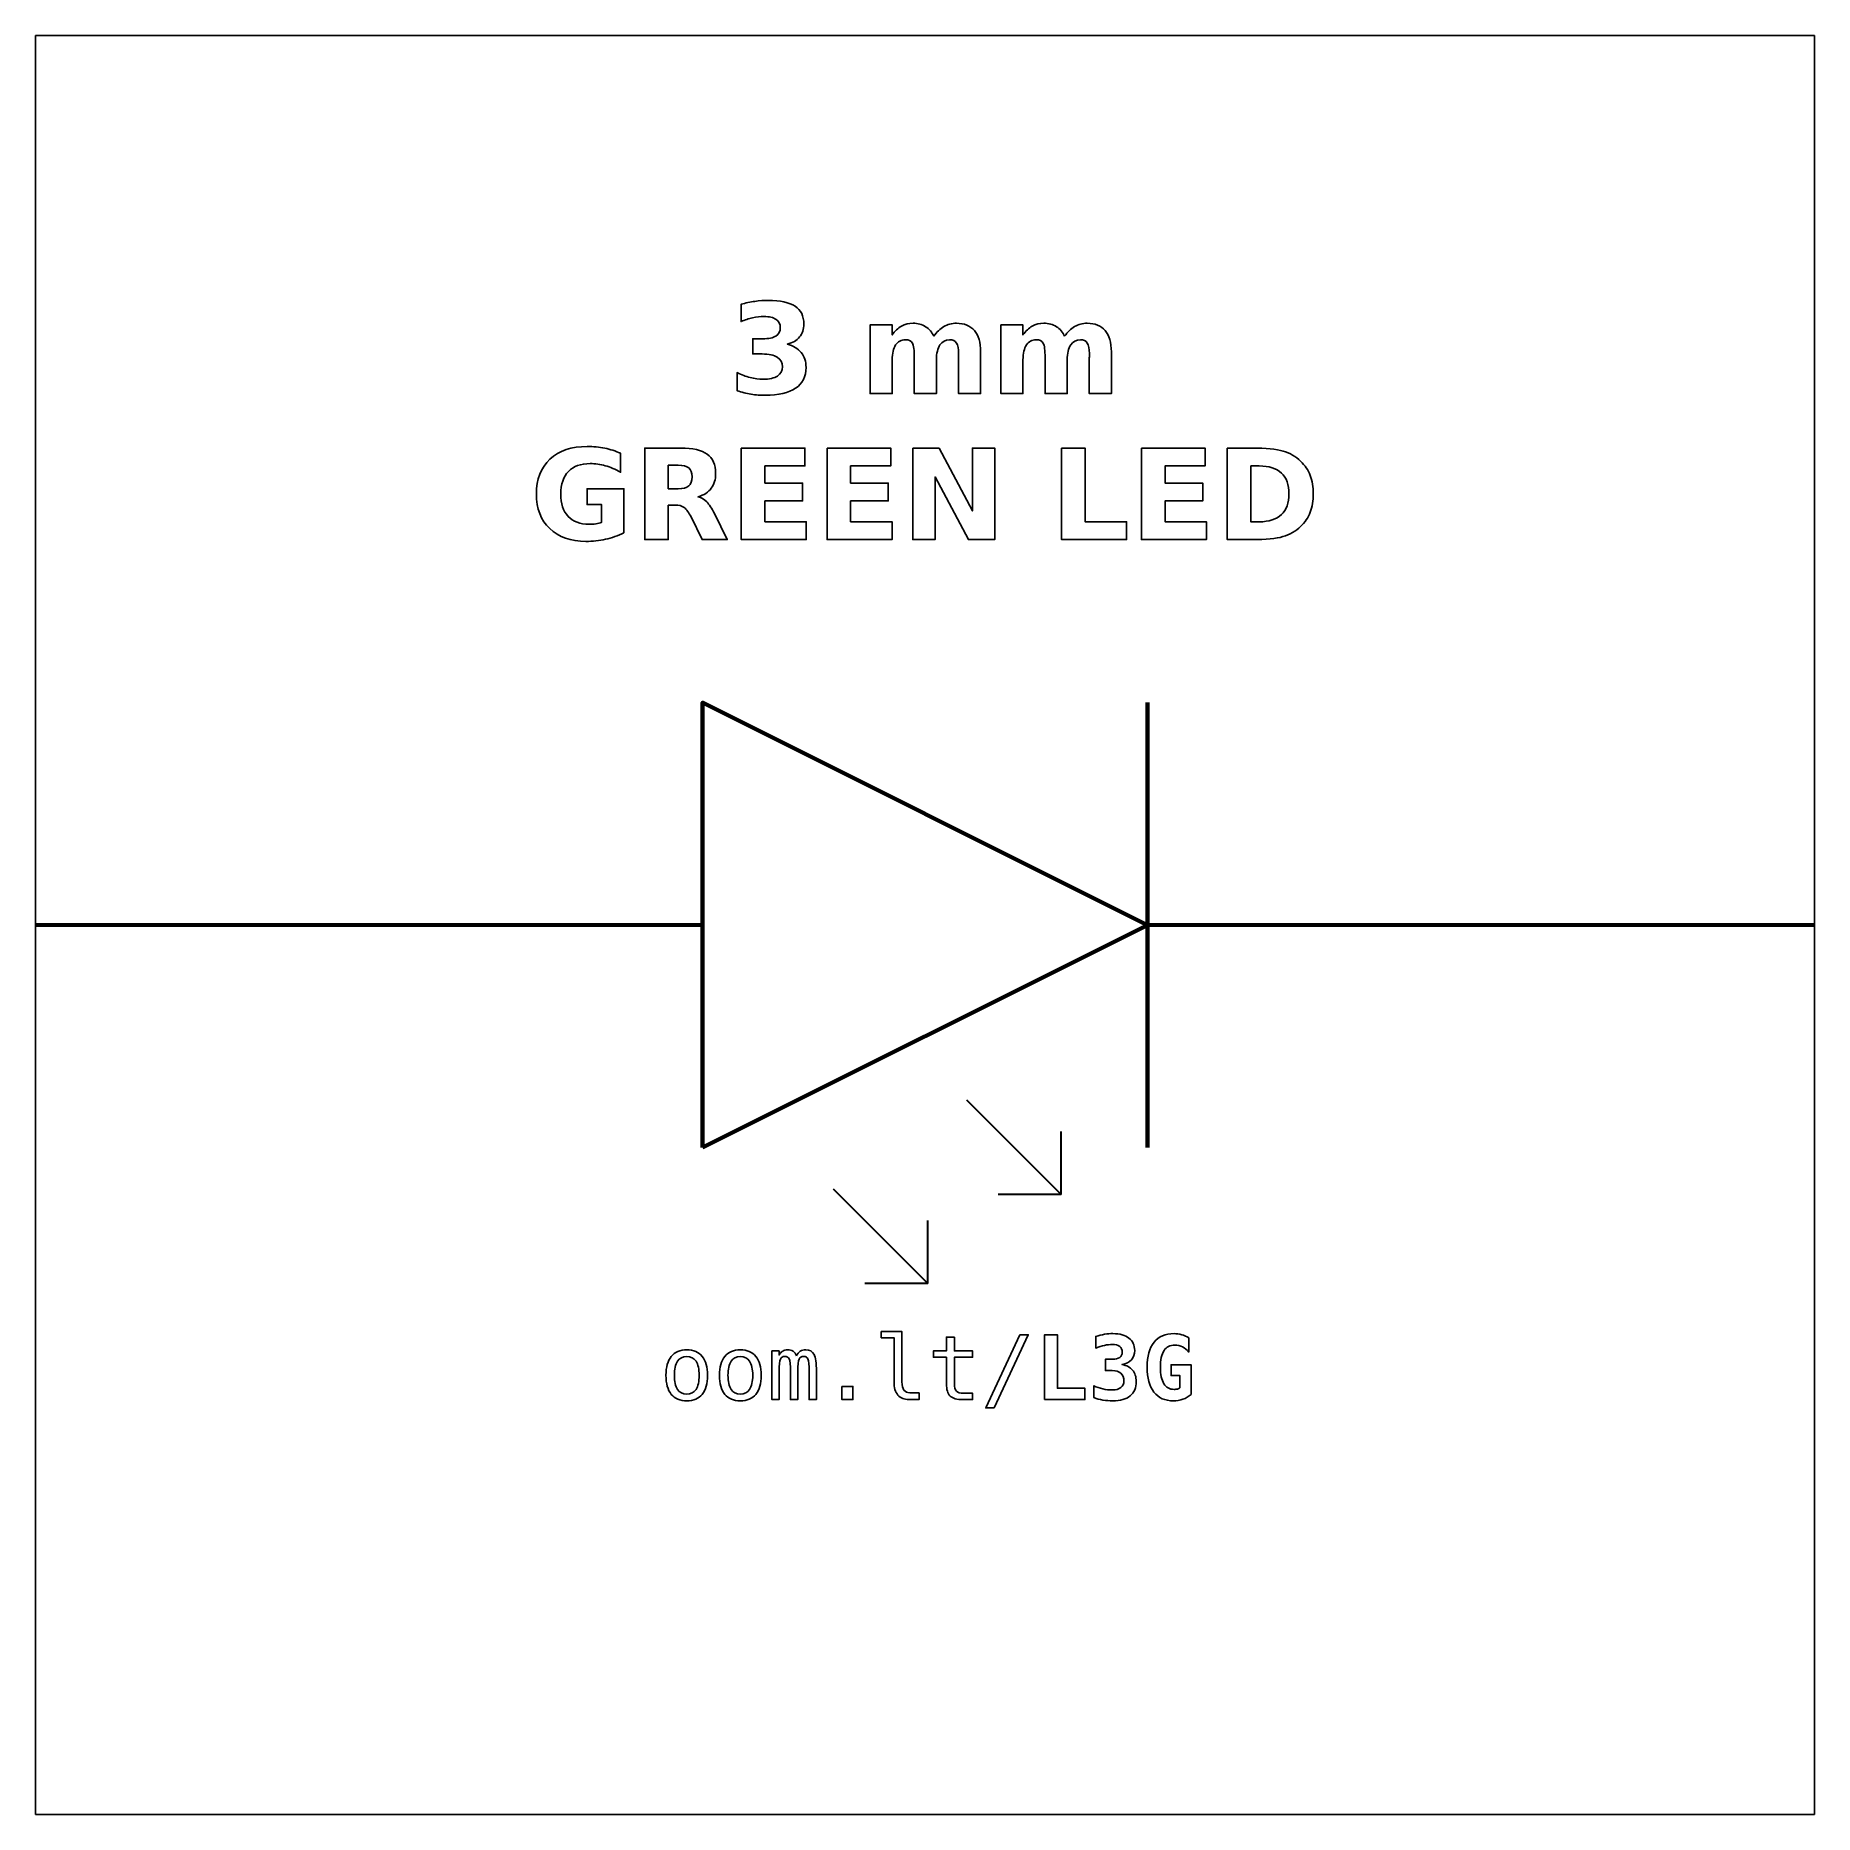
# Model space of a CAD drawing. Header units: centimetres. Extents: x -11.5 to -9.5, y -15.85 to -13.85.
import ezdxf

# ---------------------------------------------------------------- set-up
doc = ezdxf.new("R2010")
doc.units = ezdxf.units.CM
doc.header["$MEASUREMENT"] = 0
doc.layers.add('Layer 1', color=7, linetype='Continuous')

msp = doc.modelspace()

# ---------------------------------------------------------------- linework, layer by layer
at = {"layer": 'Layer 1', "color": 7}
msp.add_open_spline([(-11.5, -13.85), (-11.5, -13.85), (-9.5, -13.85), (-9.5, -13.85), (-9.5, -13.85), (-9.5, -13.85), (-9.5, -15.85), (-9.5, -15.85), (-9.5, -15.85), (-9.5, -15.85), (-11.5, -15.85), (-11.5, -15.85), (-11.5, -15.85), (-11.5, -15.85), (-11.5, -13.85), (-11.5, -13.85)], degree=3, knots=[0, 0, 0, 0, 0.25, 0.25, 0.25, 0.25, 0.5, 0.5, 0.5, 0.5, 0.75, 0.75, 0.75, 0.75, 1, 1, 1, 1], dxfattribs=at)
at = {"layer": 'Layer 1', "color": 250}
for points, knots in [([(-10.65497, -14.19698), (-10.64805, -14.19877), (-10.64276, -14.2019), (-10.63916, -14.20632), (-10.63916, -14.20632), (-10.63556, -14.21076), (-10.63375, -14.21638), (-10.63375, -14.22323), (-10.63375, -14.22323), (-10.63375, -14.23343), (-10.63766, -14.24119), (-10.64546, -14.24651), (-10.64546, -14.24651), (-10.65327, -14.2518), (-10.66466, -14.25446), (-10.67964, -14.25446), (-10.67964, -14.25446), (-10.68493, -14.25446), (-10.69022, -14.25404), (-10.69554, -14.25319), (-10.69554, -14.25319), (-10.70083, -14.25234), (-10.70607, -14.25105), (-10.71127, -14.24936), (-10.71127, -14.24936), (-10.71127, -14.24936), (-10.71127, -14.22889), (-10.71127, -14.22889), (-10.71127, -14.22889), (-10.70631, -14.23136), (-10.70139, -14.23325), (-10.6965, -14.23452), (-10.6965, -14.23452), (-10.69161, -14.23576), (-10.68679, -14.2364), (-10.68206, -14.2364), (-10.68206, -14.2364), (-10.67503, -14.2364), (-10.66964, -14.23517), (-10.6659, -14.23275), (-10.6659, -14.23275), (-10.66216, -14.23031), (-10.66028, -14.22683), (-10.66028, -14.22226), (-10.66028, -14.22226), (-10.66028, -14.21758), (-10.66221, -14.21403), (-10.66604, -14.21163), (-10.66604, -14.21163), (-10.66988, -14.20921), (-10.67554, -14.20801), (-10.68302, -14.20801), (-10.68302, -14.20801), (-10.68302, -14.20801), (-10.69363, -14.20801), (-10.69363, -14.20801), (-10.69363, -14.20801), (-10.69363, -14.20801), (-10.69363, -14.19091), (-10.69363, -14.19091), (-10.69363, -14.19091), (-10.69363, -14.19091), (-10.68248, -14.19091), (-10.68248, -14.19091), (-10.68248, -14.19091), (-10.6758, -14.19091), (-10.67086, -14.18988), (-10.6676, -14.18778), (-10.6676, -14.18778), (-10.66433, -14.18569), (-10.6627, -14.18252), (-10.6627, -14.17826), (-10.6627, -14.17826), (-10.6627, -14.17431), (-10.66428, -14.17125), (-10.66745, -14.16911), (-10.66745, -14.16911), (-10.67063, -14.16695), (-10.6751, -14.16587), (-10.68088, -14.16587), (-10.68088, -14.16587), (-10.68516, -14.16587), (-10.68947, -14.16634), (-10.69384, -14.1673), (-10.69384, -14.1673), (-10.69819, -14.16826), (-10.70252, -14.1697), (-10.70685, -14.17158), (-10.70685, -14.17158), (-10.70685, -14.17158), (-10.70685, -14.15215), (-10.70685, -14.15215), (-10.70685, -14.15215), (-10.7016, -14.15067), (-10.69643, -14.14957), (-10.69128, -14.14884), (-10.69128, -14.14884), (-10.68613, -14.14811), (-10.6811, -14.14773), (-10.67613, -14.14773), (-10.67613, -14.14773), (-10.66277, -14.14773), (-10.65276, -14.14992), (-10.64612, -14.15432), (-10.64612, -14.15432), (-10.63949, -14.15869), (-10.63618, -14.1653), (-10.63618, -14.17412), (-10.63618, -14.17412), (-10.63618, -14.18012), (-10.63775, -14.18506), (-10.64093, -14.18889), (-10.64093, -14.18889), (-10.6441, -14.19272), (-10.64878, -14.19543), (-10.65497, -14.19698)], [0, 0, 0, 0, 0.0344828, 0.0344828, 0.0344828, 0.0344828, 0.0689655, 0.0689655, 0.0689655, 0.0689655, 0.1034483, 0.1034483, 0.1034483, 0.1034483, 0.137931, 0.137931, 0.137931, 0.137931, 0.1724138, 0.1724138, 0.1724138, 0.1724138, 0.2068966, 0.2068966, 0.2068966, 0.2068966, 0.2413793, 0.2413793, 0.2413793, 0.2413793, 0.2758621, 0.2758621, 0.2758621, 0.2758621, 0.3103448, 0.3103448, 0.3103448, 0.3103448, 0.3448276, 0.3448276, 0.3448276, 0.3448276, 0.3793103, 0.3793103, 0.3793103, 0.3793103, 0.4137931, 0.4137931, 0.4137931, 0.4137931, 0.4482759, 0.4482759, 0.4482759, 0.4482759, 0.4827586, 0.4827586, 0.4827586, 0.4827586, 0.5172414, 0.5172414, 0.5172414, 0.5172414, 0.5517241, 0.5517241, 0.5517241, 0.5517241, 0.5862069, 0.5862069, 0.5862069, 0.5862069, 0.6206897, 0.6206897, 0.6206897, 0.6206897, 0.6551724, 0.6551724, 0.6551724, 0.6551724, 0.6896552, 0.6896552, 0.6896552, 0.6896552, 0.7241379, 0.7241379, 0.7241379, 0.7241379, 0.7586207, 0.7586207, 0.7586207, 0.7586207, 0.7931034, 0.7931034, 0.7931034, 0.7931034, 0.8275862, 0.8275862, 0.8275862, 0.8275862, 0.862069, 0.862069, 0.862069, 0.862069, 0.8965517, 0.8965517, 0.8965517, 0.8965517, 0.9310345, 0.9310345, 0.9310345, 0.9310345, 0.9655172, 0.9655172, 0.9655172, 0.9655172, 1, 1, 1, 1]), ([(-10.49001, -14.18811), (-10.48688, -14.18334), (-10.48319, -14.17969), (-10.47888, -14.1772), (-10.47888, -14.1772), (-10.47458, -14.17468), (-10.46988, -14.17344), (-10.46473, -14.17344), (-10.46473, -14.17344), (-10.45586, -14.17344), (-10.44911, -14.17617), (-10.44448, -14.18165), (-10.44448, -14.18165), (-10.43984, -14.1871), (-10.43751, -14.19505), (-10.43751, -14.20547), (-10.43751, -14.20547), (-10.43751, -14.20547), (-10.43751, -14.25246), (-10.43751, -14.25246), (-10.43751, -14.25246), (-10.43751, -14.25246), (-10.46233, -14.25246), (-10.46233, -14.25246), (-10.46233, -14.25246), (-10.46233, -14.25246), (-10.46233, -14.21222), (-10.46233, -14.21222), (-10.46233, -14.21222), (-10.46228, -14.21163), (-10.46226, -14.21102), (-10.46223, -14.21036), (-10.46223, -14.21036), (-10.46221, -14.20973), (-10.46219, -14.20881), (-10.46219, -14.20761), (-10.46219, -14.20761), (-10.46219, -14.20215), (-10.46298, -14.19818), (-10.46461, -14.19573), (-10.46461, -14.19573), (-10.46621, -14.19326), (-10.46879, -14.19204), (-10.47237, -14.19204), (-10.47237, -14.19204), (-10.47707, -14.19204), (-10.48067, -14.19397), (-10.48323, -14.19783), (-10.48323, -14.19783), (-10.48577, -14.20168), (-10.48709, -14.20726), (-10.48719, -14.21457), (-10.48719, -14.21457), (-10.48719, -14.21457), (-10.48719, -14.25246), (-10.48719, -14.25246), (-10.48719, -14.25246), (-10.48719, -14.25246), (-10.512, -14.25246), (-10.512, -14.25246), (-10.512, -14.25246), (-10.512, -14.25246), (-10.512, -14.21222), (-10.512, -14.21222), (-10.512, -14.21222), (-10.512, -14.20368), (-10.51273, -14.19818), (-10.51421, -14.19573), (-10.51421, -14.19573), (-10.51567, -14.19326), (-10.51828, -14.19204), (-10.52204, -14.19204), (-10.52204, -14.19204), (-10.52679, -14.19204), (-10.53044, -14.19399), (-10.533, -14.19787), (-10.533, -14.19787), (-10.53556, -14.20175), (-10.53686, -14.20728), (-10.53686, -14.2145), (-10.53686, -14.2145), (-10.53686, -14.2145), (-10.53686, -14.25246), (-10.53686, -14.25246), (-10.53686, -14.25246), (-10.53686, -14.25246), (-10.56167, -14.25246), (-10.56167, -14.25246), (-10.56167, -14.25246), (-10.56167, -14.25246), (-10.56167, -14.1753), (-10.56167, -14.1753), (-10.56167, -14.1753), (-10.56167, -14.1753), (-10.53686, -14.1753), (-10.53686, -14.1753), (-10.53686, -14.1753), (-10.53686, -14.1753), (-10.53686, -14.18661), (-10.53686, -14.18661), (-10.53686, -14.18661), (-10.53382, -14.18223), (-10.53034, -14.17897), (-10.52641, -14.17675), (-10.52641, -14.17675), (-10.52249, -14.17454), (-10.51816, -14.17344), (-10.51343, -14.17344), (-10.51343, -14.17344), (-10.50812, -14.17344), (-10.50339, -14.17473), (-10.49932, -14.1773), (-10.49932, -14.1773), (-10.49523, -14.17988), (-10.49212, -14.18348), (-10.49001, -14.18811)], [0, 0, 0, 0, 0.0344828, 0.0344828, 0.0344828, 0.0344828, 0.0689655, 0.0689655, 0.0689655, 0.0689655, 0.1034483, 0.1034483, 0.1034483, 0.1034483, 0.137931, 0.137931, 0.137931, 0.137931, 0.1724138, 0.1724138, 0.1724138, 0.1724138, 0.2068966, 0.2068966, 0.2068966, 0.2068966, 0.2413793, 0.2413793, 0.2413793, 0.2413793, 0.2758621, 0.2758621, 0.2758621, 0.2758621, 0.3103448, 0.3103448, 0.3103448, 0.3103448, 0.3448276, 0.3448276, 0.3448276, 0.3448276, 0.3793103, 0.3793103, 0.3793103, 0.3793103, 0.4137931, 0.4137931, 0.4137931, 0.4137931, 0.4482759, 0.4482759, 0.4482759, 0.4482759, 0.4827586, 0.4827586, 0.4827586, 0.4827586, 0.5172414, 0.5172414, 0.5172414, 0.5172414, 0.5517241, 0.5517241, 0.5517241, 0.5517241, 0.5862069, 0.5862069, 0.5862069, 0.5862069, 0.6206897, 0.6206897, 0.6206897, 0.6206897, 0.6551724, 0.6551724, 0.6551724, 0.6551724, 0.6896552, 0.6896552, 0.6896552, 0.6896552, 0.7241379, 0.7241379, 0.7241379, 0.7241379, 0.7586207, 0.7586207, 0.7586207, 0.7586207, 0.7931034, 0.7931034, 0.7931034, 0.7931034, 0.8275862, 0.8275862, 0.8275862, 0.8275862, 0.862069, 0.862069, 0.862069, 0.862069, 0.8965517, 0.8965517, 0.8965517, 0.8965517, 0.9310345, 0.9310345, 0.9310345, 0.9310345, 0.9655172, 0.9655172, 0.9655172, 0.9655172, 1, 1, 1, 1]), ([(-10.34297, -14.18811), (-10.33984, -14.18334), (-10.33615, -14.17969), (-10.33184, -14.1772), (-10.33184, -14.1772), (-10.32754, -14.17468), (-10.32284, -14.17344), (-10.31769, -14.17344), (-10.31769, -14.17344), (-10.30882, -14.17344), (-10.30207, -14.17617), (-10.29744, -14.18165), (-10.29744, -14.18165), (-10.2928, -14.1871), (-10.29047, -14.19505), (-10.29047, -14.20547), (-10.29047, -14.20547), (-10.29047, -14.20547), (-10.29047, -14.25246), (-10.29047, -14.25246), (-10.29047, -14.25246), (-10.29047, -14.25246), (-10.31529, -14.25246), (-10.31529, -14.25246), (-10.31529, -14.25246), (-10.31529, -14.25246), (-10.31529, -14.21222), (-10.31529, -14.21222), (-10.31529, -14.21222), (-10.31524, -14.21163), (-10.31522, -14.21102), (-10.31519, -14.21036), (-10.31519, -14.21036), (-10.31517, -14.20973), (-10.31515, -14.20881), (-10.31515, -14.20761), (-10.31515, -14.20761), (-10.31515, -14.20215), (-10.31594, -14.19818), (-10.31757, -14.19573), (-10.31757, -14.19573), (-10.31917, -14.19326), (-10.32175, -14.19204), (-10.32533, -14.19204), (-10.32533, -14.19204), (-10.33003, -14.19204), (-10.33363, -14.19397), (-10.33619, -14.19783), (-10.33619, -14.19783), (-10.33873, -14.20168), (-10.34005, -14.20726), (-10.34015, -14.21457), (-10.34015, -14.21457), (-10.34015, -14.21457), (-10.34015, -14.25246), (-10.34015, -14.25246), (-10.34015, -14.25246), (-10.34015, -14.25246), (-10.36496, -14.25246), (-10.36496, -14.25246), (-10.36496, -14.25246), (-10.36496, -14.25246), (-10.36496, -14.21222), (-10.36496, -14.21222), (-10.36496, -14.21222), (-10.36496, -14.20368), (-10.36569, -14.19818), (-10.36717, -14.19573), (-10.36717, -14.19573), (-10.36863, -14.19326), (-10.37124, -14.19204), (-10.375, -14.19204), (-10.375, -14.19204), (-10.37975, -14.19204), (-10.3834, -14.19399), (-10.38596, -14.19787), (-10.38596, -14.19787), (-10.38852, -14.20175), (-10.38982, -14.20728), (-10.38982, -14.2145), (-10.38982, -14.2145), (-10.38982, -14.2145), (-10.38982, -14.25246), (-10.38982, -14.25246), (-10.38982, -14.25246), (-10.38982, -14.25246), (-10.41463, -14.25246), (-10.41463, -14.25246), (-10.41463, -14.25246), (-10.41463, -14.25246), (-10.41463, -14.1753), (-10.41463, -14.1753), (-10.41463, -14.1753), (-10.41463, -14.1753), (-10.38982, -14.1753), (-10.38982, -14.1753), (-10.38982, -14.1753), (-10.38982, -14.1753), (-10.38982, -14.18661), (-10.38982, -14.18661), (-10.38982, -14.18661), (-10.38678, -14.18223), (-10.3833, -14.17897), (-10.37937, -14.17675), (-10.37937, -14.17675), (-10.37545, -14.17454), (-10.37112, -14.17344), (-10.36639, -14.17344), (-10.36639, -14.17344), (-10.36108, -14.17344), (-10.35635, -14.17473), (-10.35228, -14.1773), (-10.35228, -14.1773), (-10.34819, -14.17988), (-10.34508, -14.18348), (-10.34297, -14.18811)], [0, 0, 0, 0, 0.0344828, 0.0344828, 0.0344828, 0.0344828, 0.0689655, 0.0689655, 0.0689655, 0.0689655, 0.1034483, 0.1034483, 0.1034483, 0.1034483, 0.137931, 0.137931, 0.137931, 0.137931, 0.1724138, 0.1724138, 0.1724138, 0.1724138, 0.2068966, 0.2068966, 0.2068966, 0.2068966, 0.2413793, 0.2413793, 0.2413793, 0.2413793, 0.2758621, 0.2758621, 0.2758621, 0.2758621, 0.3103448, 0.3103448, 0.3103448, 0.3103448, 0.3448276, 0.3448276, 0.3448276, 0.3448276, 0.3793103, 0.3793103, 0.3793103, 0.3793103, 0.4137931, 0.4137931, 0.4137931, 0.4137931, 0.4482759, 0.4482759, 0.4482759, 0.4482759, 0.4827586, 0.4827586, 0.4827586, 0.4827586, 0.5172414, 0.5172414, 0.5172414, 0.5172414, 0.5517241, 0.5517241, 0.5517241, 0.5517241, 0.5862069, 0.5862069, 0.5862069, 0.5862069, 0.6206897, 0.6206897, 0.6206897, 0.6206897, 0.6551724, 0.6551724, 0.6551724, 0.6551724, 0.6896552, 0.6896552, 0.6896552, 0.6896552, 0.7241379, 0.7241379, 0.7241379, 0.7241379, 0.7586207, 0.7586207, 0.7586207, 0.7586207, 0.7931034, 0.7931034, 0.7931034, 0.7931034, 0.8275862, 0.8275862, 0.8275862, 0.8275862, 0.862069, 0.862069, 0.862069, 0.862069, 0.8965517, 0.8965517, 0.8965517, 0.8965517, 0.9310345, 0.9310345, 0.9310345, 0.9310345, 0.9655172, 0.9655172, 0.9655172, 0.9655172, 1, 1, 1, 1]), ([(-10.83854, -14.40907), (-10.84515, -14.41229), (-10.85201, -14.41469), (-10.85914, -14.41631), (-10.85914, -14.41631), (-10.86627, -14.41791), (-10.8736, -14.41871), (-10.8812, -14.41871), (-10.8812, -14.41871), (-10.89832, -14.41871), (-10.91189, -14.41391), (-10.92191, -14.40434), (-10.92191, -14.40434), (-10.93193, -14.39477), (-10.93694, -14.38179), (-10.93694, -14.36537), (-10.93694, -14.36537), (-10.93694, -14.34879), (-10.93183, -14.33576), (-10.92165, -14.32623), (-10.92165, -14.32623), (-10.91144, -14.31673), (-10.89747, -14.31198), (-10.87974, -14.31198), (-10.87974, -14.31198), (-10.8729, -14.31198), (-10.86634, -14.31262), (-10.86006, -14.31391), (-10.86006, -14.31391), (-10.8538, -14.3152), (-10.84787, -14.31711), (-10.84232, -14.31963), (-10.84232, -14.31963), (-10.84232, -14.31963), (-10.84232, -14.34091), (-10.84232, -14.34091), (-10.84232, -14.34091), (-10.84806, -14.33764), (-10.85378, -14.33522), (-10.85945, -14.33362), (-10.85945, -14.33362), (-10.86511, -14.332), (-10.8708, -14.3312), (-10.8765, -14.3312), (-10.8765, -14.3312), (-10.88708, -14.3312), (-10.89522, -14.33416), (-10.90093, -14.34006), (-10.90093, -14.34006), (-10.90665, -14.34597), (-10.90952, -14.35441), (-10.90952, -14.36537), (-10.90952, -14.36537), (-10.90952, -14.37626), (-10.90676, -14.38468), (-10.90124, -14.3906), (-10.90124, -14.3906), (-10.89573, -14.39653), (-10.8879, -14.39949), (-10.87774, -14.39949), (-10.87774, -14.39949), (-10.87499, -14.39949), (-10.87243, -14.39933), (-10.87005, -14.39898), (-10.87005, -14.39898), (-10.86768, -14.39862), (-10.86556, -14.39808), (-10.86368, -14.39735), (-10.86368, -14.39735), (-10.86368, -14.39735), (-10.86368, -14.37736), (-10.86368, -14.37736), (-10.86368, -14.37736), (-10.86368, -14.37736), (-10.87986, -14.37736), (-10.87986, -14.37736), (-10.87986, -14.37736), (-10.87986, -14.37736), (-10.87986, -14.35958), (-10.87986, -14.35958), (-10.87986, -14.35958), (-10.87986, -14.35958), (-10.83854, -14.35958), (-10.83854, -14.35958), (-10.83854, -14.35958), (-10.83854, -14.35958), (-10.83854, -14.40907), (-10.83854, -14.40907)], [0, 0, 0, 0, 0.0454545, 0.0454545, 0.0454545, 0.0454545, 0.0909091, 0.0909091, 0.0909091, 0.0909091, 0.1363636, 0.1363636, 0.1363636, 0.1363636, 0.1818182, 0.1818182, 0.1818182, 0.1818182, 0.2272727, 0.2272727, 0.2272727, 0.2272727, 0.2727273, 0.2727273, 0.2727273, 0.2727273, 0.3181818, 0.3181818, 0.3181818, 0.3181818, 0.3636364, 0.3636364, 0.3636364, 0.3636364, 0.4090909, 0.4090909, 0.4090909, 0.4090909, 0.4545455, 0.4545455, 0.4545455, 0.4545455, 0.5, 0.5, 0.5, 0.5, 0.5454545, 0.5454545, 0.5454545, 0.5454545, 0.5909091, 0.5909091, 0.5909091, 0.5909091, 0.6363636, 0.6363636, 0.6363636, 0.6363636, 0.6818182, 0.6818182, 0.6818182, 0.6818182, 0.7272727, 0.7272727, 0.7272727, 0.7272727, 0.7727273, 0.7727273, 0.7727273, 0.7727273, 0.8181818, 0.8181818, 0.8181818, 0.8181818, 0.8636364, 0.8636364, 0.8636364, 0.8636364, 0.9090909, 0.9090909, 0.9090909, 0.9090909, 0.9545455, 0.9545455, 0.9545455, 0.9545455, 1, 1, 1, 1]), ([(-10.78865, -14.37779), (-10.78865, -14.37779), (-10.78865, -14.41671), (-10.78865, -14.41671), (-10.78865, -14.41671), (-10.78865, -14.41671), (-10.81518, -14.41671), (-10.81518, -14.41671), (-10.81518, -14.41671), (-10.81518, -14.41671), (-10.81518, -14.31384), (-10.81518, -14.31384), (-10.81518, -14.31384), (-10.81518, -14.31384), (-10.77466, -14.31384), (-10.77466, -14.31384), (-10.77466, -14.31384), (-10.76111, -14.31384), (-10.75116, -14.31612), (-10.74486, -14.32066), (-10.74486, -14.32066), (-10.73854, -14.3252), (-10.73538, -14.3324), (-10.73538, -14.34223), (-10.73538, -14.34223), (-10.73538, -14.34902), (-10.73703, -14.35462), (-10.7403, -14.35897), (-10.7403, -14.35897), (-10.74359, -14.36335), (-10.74855, -14.36657), (-10.75516, -14.36862), (-10.75516, -14.36862), (-10.75154, -14.36946), (-10.74827, -14.37132), (-10.7454, -14.37424), (-10.7454, -14.37424), (-10.74253, -14.37715), (-10.73964, -14.38157), (-10.7367, -14.3875), (-10.7367, -14.3875), (-10.7367, -14.3875), (-10.72228, -14.41671), (-10.72228, -14.41671), (-10.72228, -14.41671), (-10.72228, -14.41671), (-10.75055, -14.41671), (-10.75055, -14.41671), (-10.75055, -14.41671), (-10.75055, -14.41671), (-10.76309, -14.39115), (-10.76309, -14.39115), (-10.76309, -14.39115), (-10.7656, -14.38602), (-10.76817, -14.38249), (-10.77078, -14.38061), (-10.77078, -14.38061), (-10.77337, -14.37873), (-10.77682, -14.37779), (-10.78115, -14.37779), (-10.78115, -14.37779), (-10.78115, -14.37779), (-10.78865, -14.37779), (-10.78865, -14.37779)], [0, 0, 0, 0, 0.0625, 0.0625, 0.0625, 0.0625, 0.125, 0.125, 0.125, 0.125, 0.1875, 0.1875, 0.1875, 0.1875, 0.25, 0.25, 0.25, 0.25, 0.3125, 0.3125, 0.3125, 0.3125, 0.375, 0.375, 0.375, 0.375, 0.4375, 0.4375, 0.4375, 0.4375, 0.5, 0.5, 0.5, 0.5, 0.5625, 0.5625, 0.5625, 0.5625, 0.625, 0.625, 0.625, 0.625, 0.6875, 0.6875, 0.6875, 0.6875, 0.75, 0.75, 0.75, 0.75, 0.8125, 0.8125, 0.8125, 0.8125, 0.875, 0.875, 0.875, 0.875, 0.9375, 0.9375, 0.9375, 0.9375, 1, 1, 1, 1]), ([(-10.70653, -14.31384), (-10.70653, -14.31384), (-10.63494, -14.31384), (-10.63494, -14.31384), (-10.63494, -14.31384), (-10.63494, -14.31384), (-10.63494, -14.3339), (-10.63494, -14.3339), (-10.63494, -14.3339), (-10.63494, -14.3339), (-10.68, -14.3339), (-10.68, -14.3339), (-10.68, -14.3339), (-10.68, -14.3339), (-10.68, -14.35305), (-10.68, -14.35305), (-10.68, -14.35305), (-10.68, -14.35305), (-10.63765, -14.35305), (-10.63765, -14.35305), (-10.63765, -14.35305), (-10.63765, -14.35305), (-10.63765, -14.37311), (-10.63765, -14.37311), (-10.63765, -14.37311), (-10.63765, -14.37311), (-10.68, -14.37311), (-10.68, -14.37311), (-10.68, -14.37311), (-10.68, -14.37311), (-10.68, -14.39665), (-10.68, -14.39665), (-10.68, -14.39665), (-10.68, -14.39665), (-10.63344, -14.39665), (-10.63344, -14.39665), (-10.63344, -14.39665), (-10.63344, -14.39665), (-10.63344, -14.41671), (-10.63344, -14.41671), (-10.63344, -14.41671), (-10.63344, -14.41671), (-10.70653, -14.41671), (-10.70653, -14.41671), (-10.70653, -14.41671), (-10.70653, -14.41671), (-10.70653, -14.31384), (-10.70653, -14.31384)], [0, 0, 0, 0, 0.0833333, 0.0833333, 0.0833333, 0.0833333, 0.1666667, 0.1666667, 0.1666667, 0.1666667, 0.25, 0.25, 0.25, 0.25, 0.3333333, 0.3333333, 0.3333333, 0.3333333, 0.4166667, 0.4166667, 0.4166667, 0.4166667, 0.5, 0.5, 0.5, 0.5, 0.5833333, 0.5833333, 0.5833333, 0.5833333, 0.6666667, 0.6666667, 0.6666667, 0.6666667, 0.75, 0.75, 0.75, 0.75, 0.8333333, 0.8333333, 0.8333333, 0.8333333, 0.9166667, 0.9166667, 0.9166667, 0.9166667, 1, 1, 1, 1]), ([(-10.61013, -14.31384), (-10.61013, -14.31384), (-10.53854, -14.31384), (-10.53854, -14.31384), (-10.53854, -14.31384), (-10.53854, -14.31384), (-10.53854, -14.3339), (-10.53854, -14.3339), (-10.53854, -14.3339), (-10.53854, -14.3339), (-10.5836, -14.3339), (-10.5836, -14.3339), (-10.5836, -14.3339), (-10.5836, -14.3339), (-10.5836, -14.35305), (-10.5836, -14.35305), (-10.5836, -14.35305), (-10.5836, -14.35305), (-10.54125, -14.35305), (-10.54125, -14.35305), (-10.54125, -14.35305), (-10.54125, -14.35305), (-10.54125, -14.37311), (-10.54125, -14.37311), (-10.54125, -14.37311), (-10.54125, -14.37311), (-10.5836, -14.37311), (-10.5836, -14.37311), (-10.5836, -14.37311), (-10.5836, -14.37311), (-10.5836, -14.39665), (-10.5836, -14.39665), (-10.5836, -14.39665), (-10.5836, -14.39665), (-10.53704, -14.39665), (-10.53704, -14.39665), (-10.53704, -14.39665), (-10.53704, -14.39665), (-10.53704, -14.41671), (-10.53704, -14.41671), (-10.53704, -14.41671), (-10.53704, -14.41671), (-10.61013, -14.41671), (-10.61013, -14.41671), (-10.61013, -14.41671), (-10.61013, -14.41671), (-10.61013, -14.31384), (-10.61013, -14.31384)], [0, 0, 0, 0, 0.0833333, 0.0833333, 0.0833333, 0.0833333, 0.1666667, 0.1666667, 0.1666667, 0.1666667, 0.25, 0.25, 0.25, 0.25, 0.3333333, 0.3333333, 0.3333333, 0.3333333, 0.4166667, 0.4166667, 0.4166667, 0.4166667, 0.5, 0.5, 0.5, 0.5, 0.5833333, 0.5833333, 0.5833333, 0.5833333, 0.6666667, 0.6666667, 0.6666667, 0.6666667, 0.75, 0.75, 0.75, 0.75, 0.8333333, 0.8333333, 0.8333333, 0.8333333, 0.9166667, 0.9166667, 0.9166667, 0.9166667, 1, 1, 1, 1]), ([(-10.51373, -14.31384), (-10.51373, -14.31384), (-10.4841, -14.31384), (-10.4841, -14.31384), (-10.4841, -14.31384), (-10.4841, -14.31384), (-10.44668, -14.3844), (-10.44668, -14.3844), (-10.44668, -14.3844), (-10.44668, -14.3844), (-10.44668, -14.31384), (-10.44668, -14.31384), (-10.44668, -14.31384), (-10.44668, -14.31384), (-10.42154, -14.31384), (-10.42154, -14.31384), (-10.42154, -14.31384), (-10.42154, -14.31384), (-10.42154, -14.41671), (-10.42154, -14.41671), (-10.42154, -14.41671), (-10.42154, -14.41671), (-10.45117, -14.41671), (-10.45117, -14.41671), (-10.45117, -14.41671), (-10.45117, -14.41671), (-10.48859, -14.34615), (-10.48859, -14.34615), (-10.48859, -14.34615), (-10.48859, -14.34615), (-10.48859, -14.41671), (-10.48859, -14.41671), (-10.48859, -14.41671), (-10.48859, -14.41671), (-10.51373, -14.41671), (-10.51373, -14.41671), (-10.51373, -14.41671), (-10.51373, -14.41671), (-10.51373, -14.31384), (-10.51373, -14.31384)], [0, 0, 0, 0, 0.1, 0.1, 0.1, 0.1, 0.2, 0.2, 0.2, 0.2, 0.3, 0.3, 0.3, 0.3, 0.4, 0.4, 0.4, 0.4, 0.5, 0.5, 0.5, 0.5, 0.6, 0.6, 0.6, 0.6, 0.7, 0.7, 0.7, 0.7, 0.8, 0.8, 0.8, 0.8, 0.9, 0.9, 0.9, 0.9, 1, 1, 1, 1]), ([(-10.34651, -14.31384), (-10.34651, -14.31384), (-10.31998, -14.31384), (-10.31998, -14.31384), (-10.31998, -14.31384), (-10.31998, -14.31384), (-10.31998, -14.39665), (-10.31998, -14.39665), (-10.31998, -14.39665), (-10.31998, -14.39665), (-10.27342, -14.39665), (-10.27342, -14.39665), (-10.27342, -14.39665), (-10.27342, -14.39665), (-10.27342, -14.41671), (-10.27342, -14.41671), (-10.27342, -14.41671), (-10.27342, -14.41671), (-10.34651, -14.41671), (-10.34651, -14.41671), (-10.34651, -14.41671), (-10.34651, -14.41671), (-10.34651, -14.31384), (-10.34651, -14.31384)], [0, 0, 0, 0, 0.1666667, 0.1666667, 0.1666667, 0.1666667, 0.3333333, 0.3333333, 0.3333333, 0.3333333, 0.5, 0.5, 0.5, 0.5, 0.6666667, 0.6666667, 0.6666667, 0.6666667, 0.8333333, 0.8333333, 0.8333333, 0.8333333, 1, 1, 1, 1]), ([(-10.2566, -14.31384), (-10.2566, -14.31384), (-10.18501, -14.31384), (-10.18501, -14.31384), (-10.18501, -14.31384), (-10.18501, -14.31384), (-10.18501, -14.3339), (-10.18501, -14.3339), (-10.18501, -14.3339), (-10.18501, -14.3339), (-10.23007, -14.3339), (-10.23007, -14.3339), (-10.23007, -14.3339), (-10.23007, -14.3339), (-10.23007, -14.35305), (-10.23007, -14.35305), (-10.23007, -14.35305), (-10.23007, -14.35305), (-10.18772, -14.35305), (-10.18772, -14.35305), (-10.18772, -14.35305), (-10.18772, -14.35305), (-10.18772, -14.37311), (-10.18772, -14.37311), (-10.18772, -14.37311), (-10.18772, -14.37311), (-10.23007, -14.37311), (-10.23007, -14.37311), (-10.23007, -14.37311), (-10.23007, -14.37311), (-10.23007, -14.39665), (-10.23007, -14.39665), (-10.23007, -14.39665), (-10.23007, -14.39665), (-10.18351, -14.39665), (-10.18351, -14.39665), (-10.18351, -14.39665), (-10.18351, -14.39665), (-10.18351, -14.41671), (-10.18351, -14.41671), (-10.18351, -14.41671), (-10.18351, -14.41671), (-10.2566, -14.41671), (-10.2566, -14.41671), (-10.2566, -14.41671), (-10.2566, -14.41671), (-10.2566, -14.31384), (-10.2566, -14.31384)], [0, 0, 0, 0, 0.0833333, 0.0833333, 0.0833333, 0.0833333, 0.1666667, 0.1666667, 0.1666667, 0.1666667, 0.25, 0.25, 0.25, 0.25, 0.3333333, 0.3333333, 0.3333333, 0.3333333, 0.4166667, 0.4166667, 0.4166667, 0.4166667, 0.5, 0.5, 0.5, 0.5, 0.5833333, 0.5833333, 0.5833333, 0.5833333, 0.6666667, 0.6666667, 0.6666667, 0.6666667, 0.75, 0.75, 0.75, 0.75, 0.8333333, 0.8333333, 0.8333333, 0.8333333, 0.9166667, 0.9166667, 0.9166667, 0.9166667, 1, 1, 1, 1]), ([(-10.1602, -14.31384), (-10.1602, -14.31384), (-10.13221, -14.31384), (-10.13221, -14.31384), (-10.13221, -14.31384), (-10.1166, -14.31384), (-10.10498, -14.31495), (-10.09734, -14.31718), (-10.09734, -14.31718), (-10.08969, -14.31941), (-10.08313, -14.32318), (-10.07765, -14.32852), (-10.07765, -14.32852), (-10.07283, -14.33315), (-10.06926, -14.33851), (-10.0669, -14.34458), (-10.0669, -14.34458), (-10.06458, -14.35062), (-10.0634, -14.35749), (-10.0634, -14.36518), (-10.0634, -14.36518), (-10.0634, -14.37294), (-10.06458, -14.37986), (-10.0669, -14.38595), (-10.0669, -14.38595), (-10.06926, -14.39204), (-10.07283, -14.3974), (-10.07765, -14.40203), (-10.07765, -14.40203), (-10.08318, -14.40737), (-10.08979, -14.41114), (-10.0975, -14.41337), (-10.0975, -14.41337), (-10.10522, -14.4156), (-10.11679, -14.41671), (-10.13221, -14.41671), (-10.13221, -14.41671), (-10.13221, -14.41671), (-10.1602, -14.41671), (-10.1602, -14.41671), (-10.1602, -14.41671), (-10.1602, -14.41671), (-10.1602, -14.31384), (-10.1602, -14.31384)], [0, 0, 0, 0, 0.0909091, 0.0909091, 0.0909091, 0.0909091, 0.1818182, 0.1818182, 0.1818182, 0.1818182, 0.2727273, 0.2727273, 0.2727273, 0.2727273, 0.3636364, 0.3636364, 0.3636364, 0.3636364, 0.4545455, 0.4545455, 0.4545455, 0.4545455, 0.5454545, 0.5454545, 0.5454545, 0.5454545, 0.6363636, 0.6363636, 0.6363636, 0.6363636, 0.7272727, 0.7272727, 0.7272727, 0.7272727, 0.8181818, 0.8181818, 0.8181818, 0.8181818, 0.9090909, 0.9090909, 0.9090909, 0.9090909, 1, 1, 1, 1]), ([(-10.77748, -14.35947), (-10.77193, -14.35947), (-10.76793, -14.35843), (-10.76553, -14.35636), (-10.76553, -14.35636), (-10.76311, -14.35429), (-10.76191, -14.35088), (-10.76191, -14.34615), (-10.76191, -14.34615), (-10.76191, -14.34147), (-10.76311, -14.33811), (-10.76553, -14.33609), (-10.76553, -14.33609), (-10.76793, -14.33407), (-10.77193, -14.33306), (-10.77748, -14.33306), (-10.77748, -14.33306), (-10.77748, -14.33306), (-10.78865, -14.33306), (-10.78865, -14.33306), (-10.78865, -14.33306), (-10.78865, -14.33306), (-10.78865, -14.35947), (-10.78865, -14.35947), (-10.78865, -14.35947), (-10.78865, -14.35947), (-10.77748, -14.35947), (-10.77748, -14.35947)], [0, 0, 0, 0, 0.1428571, 0.1428571, 0.1428571, 0.1428571, 0.2857143, 0.2857143, 0.2857143, 0.2857143, 0.4285714, 0.4285714, 0.4285714, 0.4285714, 0.5714286, 0.5714286, 0.5714286, 0.5714286, 0.7142857, 0.7142857, 0.7142857, 0.7142857, 0.8571429, 0.8571429, 0.8571429, 0.8571429, 1, 1, 1, 1]), ([(-10.13367, -14.3339), (-10.13367, -14.3339), (-10.13367, -14.39665), (-10.13367, -14.39665), (-10.13367, -14.39665), (-10.13367, -14.39665), (-10.12417, -14.39665), (-10.12417, -14.39665), (-10.12417, -14.39665), (-10.11333, -14.39665), (-10.10505, -14.39397), (-10.09934, -14.38858), (-10.09934, -14.38858), (-10.09362, -14.38322), (-10.09075, -14.37541), (-10.09075, -14.36518), (-10.09075, -14.36518), (-10.09075, -14.35497), (-10.0936, -14.34721), (-10.09929, -14.3419), (-10.09929, -14.3419), (-10.10498, -14.33656), (-10.11328, -14.3339), (-10.12417, -14.3339), (-10.12417, -14.3339), (-10.12417, -14.3339), (-10.13367, -14.3339), (-10.13367, -14.3339)], [0, 0, 0, 0, 0.1428571, 0.1428571, 0.1428571, 0.1428571, 0.2857143, 0.2857143, 0.2857143, 0.2857143, 0.4285714, 0.4285714, 0.4285714, 0.4285714, 0.5714286, 0.5714286, 0.5714286, 0.5714286, 0.7142857, 0.7142857, 0.7142857, 0.7142857, 0.8571429, 0.8571429, 0.8571429, 0.8571429, 1, 1, 1, 1]), ([(-10.52587, -15.3638), (-10.52587, -15.36784), (-10.52513, -15.37087), (-10.52365, -15.37292), (-10.52365, -15.37292), (-10.52217, -15.37497), (-10.51998, -15.376), (-10.51708, -15.376), (-10.51708, -15.376), (-10.51708, -15.376), (-10.50658, -15.376), (-10.50658, -15.376), (-10.50658, -15.376), (-10.50658, -15.376), (-10.50658, -15.38362), (-10.50658, -15.38362), (-10.50658, -15.38362), (-10.50658, -15.38362), (-10.51795, -15.38362), (-10.51795, -15.38362), (-10.51795, -15.38362), (-10.52333, -15.38362), (-10.52748, -15.38189), (-10.53043, -15.37844), (-10.53043, -15.37844), (-10.53338, -15.37499), (-10.53485, -15.3701), (-10.53485, -15.3638), (-10.53485, -15.3638), (-10.53485, -15.3638), (-10.53485, -15.31413), (-10.53485, -15.31413), (-10.53485, -15.31413), (-10.53485, -15.31413), (-10.54925, -15.31413), (-10.54925, -15.31413), (-10.54925, -15.31413), (-10.54925, -15.31413), (-10.54925, -15.3071), (-10.54925, -15.3071), (-10.54925, -15.3071), (-10.54925, -15.3071), (-10.52587, -15.3071), (-10.52587, -15.3071), (-10.52587, -15.3071), (-10.52587, -15.3071), (-10.52587, -15.3638), (-10.52587, -15.3638)], [0, 0, 0, 0, 0.0833333, 0.0833333, 0.0833333, 0.0833333, 0.1666667, 0.1666667, 0.1666667, 0.1666667, 0.25, 0.25, 0.25, 0.25, 0.3333333, 0.3333333, 0.3333333, 0.3333333, 0.4166667, 0.4166667, 0.4166667, 0.4166667, 0.5, 0.5, 0.5, 0.5, 0.5833333, 0.5833333, 0.5833333, 0.5833333, 0.6666667, 0.6666667, 0.6666667, 0.6666667, 0.75, 0.75, 0.75, 0.75, 0.8333333, 0.8333333, 0.8333333, 0.8333333, 0.9166667, 0.9166667, 0.9166667, 0.9166667, 1, 1, 1, 1]), ([(-10.46687, -15.3134), (-10.46687, -15.3134), (-10.46687, -15.32893), (-10.46687, -15.32893), (-10.46687, -15.32893), (-10.46687, -15.32893), (-10.44645, -15.32893), (-10.44645, -15.32893), (-10.44645, -15.32893), (-10.44645, -15.32893), (-10.44645, -15.33592), (-10.44645, -15.33592), (-10.44645, -15.33592), (-10.44645, -15.33592), (-10.46687, -15.33592), (-10.46687, -15.33592), (-10.46687, -15.33592), (-10.46687, -15.33592), (-10.46687, -15.3656), (-10.46687, -15.3656), (-10.46687, -15.3656), (-10.46687, -15.36964), (-10.46611, -15.37245), (-10.46457, -15.37404), (-10.46457, -15.37404), (-10.46304, -15.37564), (-10.46037, -15.37644), (-10.45657, -15.37644), (-10.45657, -15.37644), (-10.45657, -15.37644), (-10.44645, -15.37644), (-10.44645, -15.37644), (-10.44645, -15.37644), (-10.44645, -15.37644), (-10.44645, -15.38362), (-10.44645, -15.38362), (-10.44645, -15.38362), (-10.44645, -15.38362), (-10.45744, -15.38362), (-10.45744, -15.38362), (-10.45744, -15.38362), (-10.46419, -15.38362), (-10.46894, -15.38227), (-10.47171, -15.37957), (-10.47171, -15.37957), (-10.47447, -15.37687), (-10.47586, -15.3722), (-10.47586, -15.3656), (-10.47586, -15.3656), (-10.47586, -15.3656), (-10.47586, -15.33592), (-10.47586, -15.33592), (-10.47586, -15.33592), (-10.47586, -15.33592), (-10.49046, -15.33592), (-10.49046, -15.33592), (-10.49046, -15.33592), (-10.49046, -15.33592), (-10.49046, -15.32893), (-10.49046, -15.32893), (-10.49046, -15.32893), (-10.49046, -15.32893), (-10.47586, -15.32893), (-10.47586, -15.32893), (-10.47586, -15.32893), (-10.47586, -15.32893), (-10.47586, -15.3134), (-10.47586, -15.3134), (-10.47586, -15.3134), (-10.47586, -15.3134), (-10.46687, -15.3134), (-10.46687, -15.3134)], [0, 0, 0, 0, 0.0555556, 0.0555556, 0.0555556, 0.0555556, 0.1111111, 0.1111111, 0.1111111, 0.1111111, 0.1666667, 0.1666667, 0.1666667, 0.1666667, 0.2222222, 0.2222222, 0.2222222, 0.2222222, 0.2777778, 0.2777778, 0.2777778, 0.2777778, 0.3333333, 0.3333333, 0.3333333, 0.3333333, 0.3888889, 0.3888889, 0.3888889, 0.3888889, 0.4444444, 0.4444444, 0.4444444, 0.4444444, 0.5, 0.5, 0.5, 0.5, 0.5555556, 0.5555556, 0.5555556, 0.5555556, 0.6111111, 0.6111111, 0.6111111, 0.6111111, 0.6666667, 0.6666667, 0.6666667, 0.6666667, 0.7222222, 0.7222222, 0.7222222, 0.7222222, 0.7777778, 0.7777778, 0.7777778, 0.7777778, 0.8333333, 0.8333333, 0.8333333, 0.8333333, 0.8888889, 0.8888889, 0.8888889, 0.8888889, 0.9444444, 0.9444444, 0.9444444, 0.9444444, 1, 1, 1, 1]), ([(-10.39323, -15.31071), (-10.39323, -15.31071), (-10.38394, -15.31071), (-10.38394, -15.31071), (-10.38394, -15.31071), (-10.38394, -15.31071), (-10.42233, -15.3929), (-10.42233, -15.3929), (-10.42233, -15.3929), (-10.42233, -15.3929), (-10.43167, -15.3929), (-10.43167, -15.3929), (-10.43167, -15.3929), (-10.43167, -15.3929), (-10.39323, -15.31071), (-10.39323, -15.31071)], [0, 0, 0, 0, 0.25, 0.25, 0.25, 0.25, 0.5, 0.5, 0.5, 0.5, 0.75, 0.75, 0.75, 0.75, 1, 1, 1, 1]), ([(-10.36546, -15.38362), (-10.36546, -15.38362), (-10.36546, -15.31071), (-10.36546, -15.31071), (-10.36546, -15.31071), (-10.36546, -15.31071), (-10.35105, -15.31071), (-10.35105, -15.31071), (-10.35105, -15.31071), (-10.35105, -15.31071), (-10.35105, -15.37092), (-10.35105, -15.37092), (-10.35105, -15.37092), (-10.35105, -15.37092), (-10.32023, -15.37092), (-10.32023, -15.37092), (-10.32023, -15.37092), (-10.32023, -15.37092), (-10.32023, -15.38362), (-10.32023, -15.38362), (-10.32023, -15.38362), (-10.32023, -15.38362), (-10.36546, -15.38362), (-10.36546, -15.38362)], [0, 0, 0, 0, 0.1666667, 0.1666667, 0.1666667, 0.1666667, 0.3333333, 0.3333333, 0.3333333, 0.3333333, 0.5, 0.5, 0.5, 0.5, 0.6666667, 0.6666667, 0.6666667, 0.6666667, 0.8333333, 0.8333333, 0.8333333, 0.8333333, 1, 1, 1, 1]), ([(-10.28943, -15.351), (-10.28943, -15.351), (-10.29714, -15.351), (-10.29714, -15.351), (-10.29714, -15.351), (-10.29714, -15.351), (-10.29714, -15.3383), (-10.29714, -15.3383), (-10.29714, -15.3383), (-10.29714, -15.3383), (-10.28943, -15.3383), (-10.28943, -15.3383), (-10.28943, -15.3383), (-10.28586, -15.3383), (-10.28308, -15.3376), (-10.28111, -15.33618), (-10.28111, -15.33618), (-10.27914, -15.33477), (-10.27816, -15.33276), (-10.27816, -15.3302), (-10.27816, -15.3302), (-10.27816, -15.3275), (-10.27914, -15.32538), (-10.28111, -15.32386), (-10.28111, -15.32386), (-10.28308, -15.32235), (-10.28586, -15.3216), (-10.28943, -15.3216), (-10.28943, -15.3216), (-10.29216, -15.3216), (-10.29509, -15.32195), (-10.29821, -15.32263), (-10.29821, -15.32263), (-10.30135, -15.32331), (-10.30458, -15.32431), (-10.30793, -15.32561), (-10.30793, -15.32561), (-10.30793, -15.32561), (-10.30793, -15.31253), (-10.30793, -15.31253), (-10.30793, -15.31253), (-10.30458, -15.31151), (-10.30128, -15.31075), (-10.29803, -15.3102), (-10.29803, -15.3102), (-10.29476, -15.30966), (-10.29164, -15.3094), (-10.28864, -15.3094), (-10.28864, -15.3094), (-10.28096, -15.3094), (-10.27498, -15.31108), (-10.27069, -15.31443), (-10.27069, -15.31443), (-10.26639, -15.31778), (-10.26424, -15.3224), (-10.26424, -15.3283), (-10.26424, -15.3283), (-10.26424, -15.33261), (-10.26547, -15.33617), (-10.26796, -15.33892), (-10.26796, -15.33892), (-10.27043, -15.34167), (-10.27396, -15.34347), (-10.27854, -15.3443), (-10.27854, -15.3443), (-10.27334, -15.34522), (-10.26936, -15.3473), (-10.26663, -15.35053), (-10.26663, -15.35053), (-10.26389, -15.35377), (-10.26252, -15.35803), (-10.26252, -15.3633), (-10.26252, -15.3633), (-10.26252, -15.37037), (-10.26479, -15.37575), (-10.26931, -15.37947), (-10.26931, -15.37947), (-10.27384, -15.38319), (-10.28041, -15.38504), (-10.28904, -15.38504), (-10.28904, -15.38504), (-10.29271, -15.38504), (-10.29633, -15.38472), (-10.2999, -15.3841), (-10.2999, -15.3841), (-10.30346, -15.38349), (-10.30688, -15.38259), (-10.31013, -15.38142), (-10.31013, -15.38142), (-10.31013, -15.38142), (-10.31013, -15.36804), (-10.31013, -15.36804), (-10.31013, -15.36804), (-10.30706, -15.36957), (-10.30376, -15.37074), (-10.30021, -15.37154), (-10.30021, -15.37154), (-10.29668, -15.37234), (-10.29294, -15.37274), (-10.28904, -15.37274), (-10.28904, -15.37274), (-10.28513, -15.37274), (-10.28204, -15.37184), (-10.27976, -15.37002), (-10.27976, -15.37002), (-10.27748, -15.36822), (-10.27634, -15.36578), (-10.27634, -15.36272), (-10.27634, -15.36272), (-10.27634, -15.35898), (-10.27748, -15.35608), (-10.27976, -15.35405), (-10.27976, -15.35405), (-10.28204, -15.35202), (-10.28526, -15.351), (-10.28943, -15.351)], [0, 0, 0, 0, 0.0344828, 0.0344828, 0.0344828, 0.0344828, 0.0689655, 0.0689655, 0.0689655, 0.0689655, 0.1034483, 0.1034483, 0.1034483, 0.1034483, 0.137931, 0.137931, 0.137931, 0.137931, 0.1724138, 0.1724138, 0.1724138, 0.1724138, 0.2068966, 0.2068966, 0.2068966, 0.2068966, 0.2413793, 0.2413793, 0.2413793, 0.2413793, 0.2758621, 0.2758621, 0.2758621, 0.2758621, 0.3103448, 0.3103448, 0.3103448, 0.3103448, 0.3448276, 0.3448276, 0.3448276, 0.3448276, 0.3793103, 0.3793103, 0.3793103, 0.3793103, 0.4137931, 0.4137931, 0.4137931, 0.4137931, 0.4482759, 0.4482759, 0.4482759, 0.4482759, 0.4827586, 0.4827586, 0.4827586, 0.4827586, 0.5172414, 0.5172414, 0.5172414, 0.5172414, 0.5517241, 0.5517241, 0.5517241, 0.5517241, 0.5862069, 0.5862069, 0.5862069, 0.5862069, 0.6206897, 0.6206897, 0.6206897, 0.6206897, 0.6551724, 0.6551724, 0.6551724, 0.6551724, 0.6896552, 0.6896552, 0.6896552, 0.6896552, 0.7241379, 0.7241379, 0.7241379, 0.7241379, 0.7586207, 0.7586207, 0.7586207, 0.7586207, 0.7931034, 0.7931034, 0.7931034, 0.7931034, 0.8275862, 0.8275862, 0.8275862, 0.8275862, 0.862069, 0.862069, 0.862069, 0.862069, 0.8965517, 0.8965517, 0.8965517, 0.8965517, 0.9310345, 0.9310345, 0.9310345, 0.9310345, 0.9655172, 0.9655172, 0.9655172, 0.9655172, 1, 1, 1, 1]), ([(-10.21343, -15.37044), (-10.21343, -15.37044), (-10.21343, -15.35653), (-10.21343, -15.35653), (-10.21343, -15.35653), (-10.21343, -15.35653), (-10.2233, -15.35653), (-10.2233, -15.35653), (-10.2233, -15.35653), (-10.2233, -15.35653), (-10.2233, -15.34442), (-10.2233, -15.34442), (-10.2233, -15.34442), (-10.2233, -15.34442), (-10.20083, -15.34442), (-10.20083, -15.34442), (-10.20083, -15.34442), (-10.20083, -15.34442), (-10.20083, -15.37782), (-10.20083, -15.37782), (-10.20083, -15.37782), (-10.2036, -15.38019), (-10.20665, -15.38199), (-10.20998, -15.3832), (-10.20998, -15.3832), (-10.21333, -15.38442), (-10.2169, -15.38504), (-10.2207, -15.38504), (-10.2207, -15.38504), (-10.23015, -15.38504), (-10.23743, -15.38175), (-10.24259, -15.3752), (-10.24259, -15.3752), (-10.24774, -15.36864), (-10.2503, -15.35932), (-10.2503, -15.34723), (-10.2503, -15.34723), (-10.2503, -15.33497), (-10.2477, -15.3256), (-10.24252, -15.31911), (-10.24252, -15.31911), (-10.23732, -15.31263), (-10.22982, -15.3094), (-10.22002, -15.3094), (-10.22002, -15.3094), (-10.21708, -15.3094), (-10.21422, -15.30981), (-10.21138, -15.31065), (-10.21138, -15.31065), (-10.20855, -15.31146), (-10.20588, -15.31266), (-10.20341, -15.31423), (-10.20341, -15.31423), (-10.20341, -15.31423), (-10.20341, -15.3302), (-10.20341, -15.3302), (-10.20341, -15.3302), (-10.20543, -15.3276), (-10.20775, -15.32563), (-10.21038, -15.32431), (-10.21038, -15.32431), (-10.213, -15.323), (-10.21587, -15.32233), (-10.219, -15.32233), (-10.219, -15.32233), (-10.22447, -15.32233), (-10.22857, -15.3244), (-10.23127, -15.32851), (-10.23127, -15.32851), (-10.23397, -15.33263), (-10.23532, -15.33887), (-10.23532, -15.34723), (-10.23532, -15.34723), (-10.23532, -15.35535), (-10.23402, -15.36152), (-10.23142, -15.36575), (-10.23142, -15.36575), (-10.2288, -15.36999), (-10.22502, -15.3721), (-10.22003, -15.3721), (-10.22003, -15.3721), (-10.21853, -15.3721), (-10.21723, -15.37197), (-10.21612, -15.37169), (-10.21612, -15.37169), (-10.21502, -15.37142), (-10.21412, -15.371), (-10.21343, -15.37044)], [0, 0, 0, 0, 0.0454545, 0.0454545, 0.0454545, 0.0454545, 0.0909091, 0.0909091, 0.0909091, 0.0909091, 0.1363636, 0.1363636, 0.1363636, 0.1363636, 0.1818182, 0.1818182, 0.1818182, 0.1818182, 0.2272727, 0.2272727, 0.2272727, 0.2272727, 0.2727273, 0.2727273, 0.2727273, 0.2727273, 0.3181818, 0.3181818, 0.3181818, 0.3181818, 0.3636364, 0.3636364, 0.3636364, 0.3636364, 0.4090909, 0.4090909, 0.4090909, 0.4090909, 0.4545455, 0.4545455, 0.4545455, 0.4545455, 0.5, 0.5, 0.5, 0.5, 0.5454545, 0.5454545, 0.5454545, 0.5454545, 0.5909091, 0.5909091, 0.5909091, 0.5909091, 0.6363636, 0.6363636, 0.6363636, 0.6363636, 0.6818182, 0.6818182, 0.6818182, 0.6818182, 0.7272727, 0.7272727, 0.7272727, 0.7272727, 0.7727273, 0.7727273, 0.7727273, 0.7727273, 0.8181818, 0.8181818, 0.8181818, 0.8181818, 0.8636364, 0.8636364, 0.8636364, 0.8636364, 0.9090909, 0.9090909, 0.9090909, 0.9090909, 0.9545455, 0.9545455, 0.9545455, 0.9545455, 1, 1, 1, 1]), ([(-10.76782, -15.32761), (-10.76024, -15.32761), (-10.75444, -15.33006), (-10.75042, -15.33498), (-10.75042, -15.33498), (-10.7464, -15.3399), (-10.74439, -15.34702), (-10.74439, -15.35632), (-10.74439, -15.35632), (-10.74439, -15.36567), (-10.74639, -15.37279), (-10.75039, -15.37769), (-10.75039, -15.37769), (-10.75441, -15.38259), (-10.76021, -15.38504), (-10.76782, -15.38504), (-10.76782, -15.38504), (-10.77542, -15.38504), (-10.78121, -15.38259), (-10.78523, -15.37769), (-10.78523, -15.37769), (-10.78923, -15.37279), (-10.79123, -15.36567), (-10.79123, -15.35632), (-10.79123, -15.35632), (-10.79123, -15.34702), (-10.78923, -15.3399), (-10.78523, -15.33498), (-10.78523, -15.33498), (-10.78121, -15.33006), (-10.77542, -15.32761), (-10.76782, -15.32761)], [0, 0, 0, 0, 0.125, 0.125, 0.125, 0.125, 0.25, 0.25, 0.25, 0.25, 0.375, 0.375, 0.375, 0.375, 0.5, 0.5, 0.5, 0.5, 0.625, 0.625, 0.625, 0.625, 0.75, 0.75, 0.75, 0.75, 0.875, 0.875, 0.875, 0.875, 1, 1, 1, 1]), ([(-10.76782, -15.33523), (-10.77239, -15.33523), (-10.77584, -15.337), (-10.77819, -15.34055), (-10.77819, -15.34055), (-10.78054, -15.3441), (-10.78171, -15.34937), (-10.78171, -15.35632), (-10.78171, -15.35632), (-10.78171, -15.36325), (-10.78054, -15.3685), (-10.77819, -15.37207), (-10.77819, -15.37207), (-10.77584, -15.37564), (-10.77239, -15.37742), (-10.76782, -15.37742), (-10.76782, -15.37742), (-10.76324, -15.37742), (-10.75977, -15.37564), (-10.75742, -15.37207), (-10.75742, -15.37207), (-10.75507, -15.3685), (-10.75391, -15.36325), (-10.75391, -15.35632), (-10.75391, -15.35632), (-10.75391, -15.34937), (-10.75507, -15.3441), (-10.75742, -15.34055), (-10.75742, -15.34055), (-10.75977, -15.337), (-10.76324, -15.33523), (-10.76782, -15.33523)], [0, 0, 0, 0, 0.125, 0.125, 0.125, 0.125, 0.25, 0.25, 0.25, 0.25, 0.375, 0.375, 0.375, 0.375, 0.5, 0.5, 0.5, 0.5, 0.625, 0.625, 0.625, 0.625, 0.75, 0.75, 0.75, 0.75, 0.875, 0.875, 0.875, 0.875, 1, 1, 1, 1]), ([(-10.70761, -15.32761), (-10.70003, -15.32761), (-10.69423, -15.33006), (-10.69021, -15.33498), (-10.69021, -15.33498), (-10.68619, -15.3399), (-10.68418, -15.34702), (-10.68418, -15.35632), (-10.68418, -15.35632), (-10.68418, -15.36567), (-10.68618, -15.37279), (-10.69018, -15.37769), (-10.69018, -15.37769), (-10.6942, -15.38259), (-10.7, -15.38504), (-10.70761, -15.38504), (-10.70761, -15.38504), (-10.71521, -15.38504), (-10.721, -15.38259), (-10.72502, -15.37769), (-10.72502, -15.37769), (-10.72902, -15.37279), (-10.73102, -15.36567), (-10.73102, -15.35632), (-10.73102, -15.35632), (-10.73102, -15.34702), (-10.72902, -15.3399), (-10.72502, -15.33498), (-10.72502, -15.33498), (-10.721, -15.33006), (-10.71521, -15.32761), (-10.70761, -15.32761)], [0, 0, 0, 0, 0.125, 0.125, 0.125, 0.125, 0.25, 0.25, 0.25, 0.25, 0.375, 0.375, 0.375, 0.375, 0.5, 0.5, 0.5, 0.5, 0.625, 0.625, 0.625, 0.625, 0.75, 0.75, 0.75, 0.75, 0.875, 0.875, 0.875, 0.875, 1, 1, 1, 1]), ([(-10.70761, -15.33523), (-10.71218, -15.33523), (-10.71563, -15.337), (-10.71798, -15.34055), (-10.71798, -15.34055), (-10.72033, -15.3441), (-10.7215, -15.34937), (-10.7215, -15.35632), (-10.7215, -15.35632), (-10.7215, -15.36325), (-10.72033, -15.3685), (-10.71798, -15.37207), (-10.71798, -15.37207), (-10.71563, -15.37564), (-10.71218, -15.37742), (-10.70761, -15.37742), (-10.70761, -15.37742), (-10.70303, -15.37742), (-10.69956, -15.37564), (-10.69721, -15.37207), (-10.69721, -15.37207), (-10.69486, -15.3685), (-10.6937, -15.36325), (-10.6937, -15.35632), (-10.6937, -15.35632), (-10.6937, -15.34937), (-10.69486, -15.3441), (-10.69721, -15.34055), (-10.69721, -15.34055), (-10.69956, -15.337), (-10.70303, -15.33523), (-10.70761, -15.33523)], [0, 0, 0, 0, 0.125, 0.125, 0.125, 0.125, 0.25, 0.25, 0.25, 0.25, 0.375, 0.375, 0.375, 0.375, 0.5, 0.5, 0.5, 0.5, 0.625, 0.625, 0.625, 0.625, 0.75, 0.75, 0.75, 0.75, 0.875, 0.875, 0.875, 0.875, 1, 1, 1, 1]), ([(-10.64449, -15.3345), (-10.64339, -15.33215), (-10.64197, -15.33041), (-10.64025, -15.3293), (-10.64025, -15.3293), (-10.63855, -15.32818), (-10.63649, -15.32761), (-10.63409, -15.32761), (-10.63409, -15.32761), (-10.62969, -15.32761), (-10.62658, -15.32931), (-10.62478, -15.33271), (-10.62478, -15.33271), (-10.62297, -15.33612), (-10.62207, -15.34252), (-10.62207, -15.35193), (-10.62207, -15.35193), (-10.62207, -15.35193), (-10.62207, -15.38362), (-10.62207, -15.38362), (-10.62207, -15.38362), (-10.62207, -15.38362), (-10.63027, -15.38362), (-10.63027, -15.38362), (-10.63027, -15.38362), (-10.63027, -15.38362), (-10.63027, -15.35232), (-10.63027, -15.35232), (-10.63027, -15.35232), (-10.63027, -15.3446), (-10.6307, -15.33982), (-10.63157, -15.33793), (-10.63157, -15.33793), (-10.63242, -15.33607), (-10.634, -15.33513), (-10.63629, -15.33513), (-10.63629, -15.33513), (-10.63889, -15.33513), (-10.64067, -15.33613), (-10.64164, -15.33813), (-10.64164, -15.33813), (-10.64259, -15.34013), (-10.64307, -15.34487), (-10.64307, -15.35232), (-10.64307, -15.35232), (-10.64307, -15.35232), (-10.64307, -15.38362), (-10.64307, -15.38362), (-10.64307, -15.38362), (-10.64307, -15.38362), (-10.65127, -15.38362), (-10.65127, -15.38362), (-10.65127, -15.38362), (-10.65127, -15.38362), (-10.65127, -15.35232), (-10.65127, -15.35232), (-10.65127, -15.35232), (-10.65127, -15.3445), (-10.65174, -15.33968), (-10.65267, -15.33787), (-10.65267, -15.33787), (-10.65359, -15.33605), (-10.65525, -15.33513), (-10.65767, -15.33513), (-10.65767, -15.33513), (-10.66005, -15.33513), (-10.66171, -15.33613), (-10.66262, -15.33813), (-10.66262, -15.33813), (-10.66356, -15.34013), (-10.66402, -15.34487), (-10.66402, -15.35232), (-10.66402, -15.35232), (-10.66402, -15.35232), (-10.66402, -15.38362), (-10.66402, -15.38362), (-10.66402, -15.38362), (-10.66402, -15.38362), (-10.67217, -15.38362), (-10.67217, -15.38362), (-10.67217, -15.38362), (-10.67217, -15.38362), (-10.67217, -15.32893), (-10.67217, -15.32893), (-10.67217, -15.32893), (-10.67217, -15.32893), (-10.66402, -15.32893), (-10.66402, -15.32893), (-10.66402, -15.32893), (-10.66402, -15.32893), (-10.66402, -15.33361), (-10.66402, -15.33361), (-10.66402, -15.33361), (-10.66296, -15.33166), (-10.66161, -15.33018), (-10.65999, -15.32915), (-10.65999, -15.32915), (-10.65839, -15.32813), (-10.65655, -15.32761), (-10.6545, -15.32761), (-10.6545, -15.32761), (-10.65202, -15.32761), (-10.64997, -15.32818), (-10.64832, -15.32931), (-10.64832, -15.32931), (-10.64667, -15.33046), (-10.6454, -15.33218), (-10.64449, -15.3345)], [0, 0, 0, 0, 0.037037, 0.037037, 0.037037, 0.037037, 0.0740741, 0.0740741, 0.0740741, 0.0740741, 0.1111111, 0.1111111, 0.1111111, 0.1111111, 0.1481481, 0.1481481, 0.1481481, 0.1481481, 0.1851852, 0.1851852, 0.1851852, 0.1851852, 0.2222222, 0.2222222, 0.2222222, 0.2222222, 0.2592593, 0.2592593, 0.2592593, 0.2592593, 0.2962963, 0.2962963, 0.2962963, 0.2962963, 0.3333333, 0.3333333, 0.3333333, 0.3333333, 0.3703704, 0.3703704, 0.3703704, 0.3703704, 0.4074074, 0.4074074, 0.4074074, 0.4074074, 0.4444444, 0.4444444, 0.4444444, 0.4444444, 0.4814815, 0.4814815, 0.4814815, 0.4814815, 0.5185185, 0.5185185, 0.5185185, 0.5185185, 0.5555556, 0.5555556, 0.5555556, 0.5555556, 0.5925926, 0.5925926, 0.5925926, 0.5925926, 0.6296296, 0.6296296, 0.6296296, 0.6296296, 0.6666667, 0.6666667, 0.6666667, 0.6666667, 0.7037037, 0.7037037, 0.7037037, 0.7037037, 0.7407407, 0.7407407, 0.7407407, 0.7407407, 0.7777778, 0.7777778, 0.7777778, 0.7777778, 0.8148148, 0.8148148, 0.8148148, 0.8148148, 0.8518519, 0.8518519, 0.8518519, 0.8518519, 0.8888889, 0.8888889, 0.8888889, 0.8888889, 0.9259259, 0.9259259, 0.9259259, 0.9259259, 0.962963, 0.962963, 0.962963, 0.962963, 1, 1, 1, 1]), ([(-10.59339, -15.36872), (-10.59339, -15.36872), (-10.58109, -15.36872), (-10.58109, -15.36872), (-10.58109, -15.36872), (-10.58109, -15.36872), (-10.58109, -15.38362), (-10.58109, -15.38362), (-10.58109, -15.38362), (-10.58109, -15.38362), (-10.59339, -15.38362), (-10.59339, -15.38362), (-10.59339, -15.38362), (-10.59339, -15.38362), (-10.59339, -15.36872), (-10.59339, -15.36872)], [0, 0, 0, 0, 0.25, 0.25, 0.25, 0.25, 0.5, 0.5, 0.5, 0.5, 0.75, 0.75, 0.75, 0.75, 1, 1, 1, 1])]:
    msp.add_open_spline(points, degree=3, knots=knots, dxfattribs=at)
at = {"layer": 'Layer 1', "color": 7, "lineweight": 106}
msp.add_open_spline([(-10.75001, -15.1), (-10.75001, -15.1), (-10.75001, -14.6), (-10.75001, -14.6), (-10.75001, -14.6), (-10.75001, -14.6), (-10.25, -14.85), (-10.25, -14.85), (-10.25, -14.85), (-10.25, -14.85), (-10.75001, -15.1), (-10.75001, -15.1)], degree=3, knots=[0, 0, 0, 0, 0.3333333, 0.3333333, 0.3333333, 0.3333333, 0.6666667, 0.6666667, 0.6666667, 0.6666667, 1, 1, 1, 1], dxfattribs=at)
at = {"layer": 'Layer 1', "color": 250, "lineweight": 106}
for points in [[(-10.25001, -14.6), (-10.25001, -14.6), (-10.25001, -15.1), (-10.25001, -15.1)], [(-11.5, -14.85), (-11.5, -14.85), (-10.75001, -14.84998), (-10.75001, -14.84998)], [(-10.25, -14.85), (-10.25, -14.85), (-9.50001, -14.84998), (-9.50001, -14.84998)]]:
    msp.add_open_spline(points, degree=3, dxfattribs=at)
at = {"layer": 'Layer 1', "color": 250, "lineweight": 35}
for points in [[(-10.34698, -15.15303), (-10.34698, -15.15303), (-10.45304, -15.04697), (-10.45304, -15.04697)], [(-10.34698, -15.15303), (-10.34698, -15.15303), (-10.34697, -15.08232), (-10.34697, -15.08232)], [(-10.49698, -15.25303), (-10.49698, -15.25303), (-10.60304, -15.14697), (-10.60304, -15.14697)], [(-10.34698, -15.15303), (-10.34698, -15.15303), (-10.41769, -15.15304), (-10.41769, -15.15304)], [(-10.49698, -15.25303), (-10.49698, -15.25303), (-10.49697, -15.18232), (-10.49697, -15.18232)], [(-10.49698, -15.25303), (-10.49698, -15.25303), (-10.56769, -15.25304), (-10.56769, -15.25304)]]:
    msp.add_open_spline(points, degree=3, dxfattribs=at)

doc.saveas('drawing.dxf')
